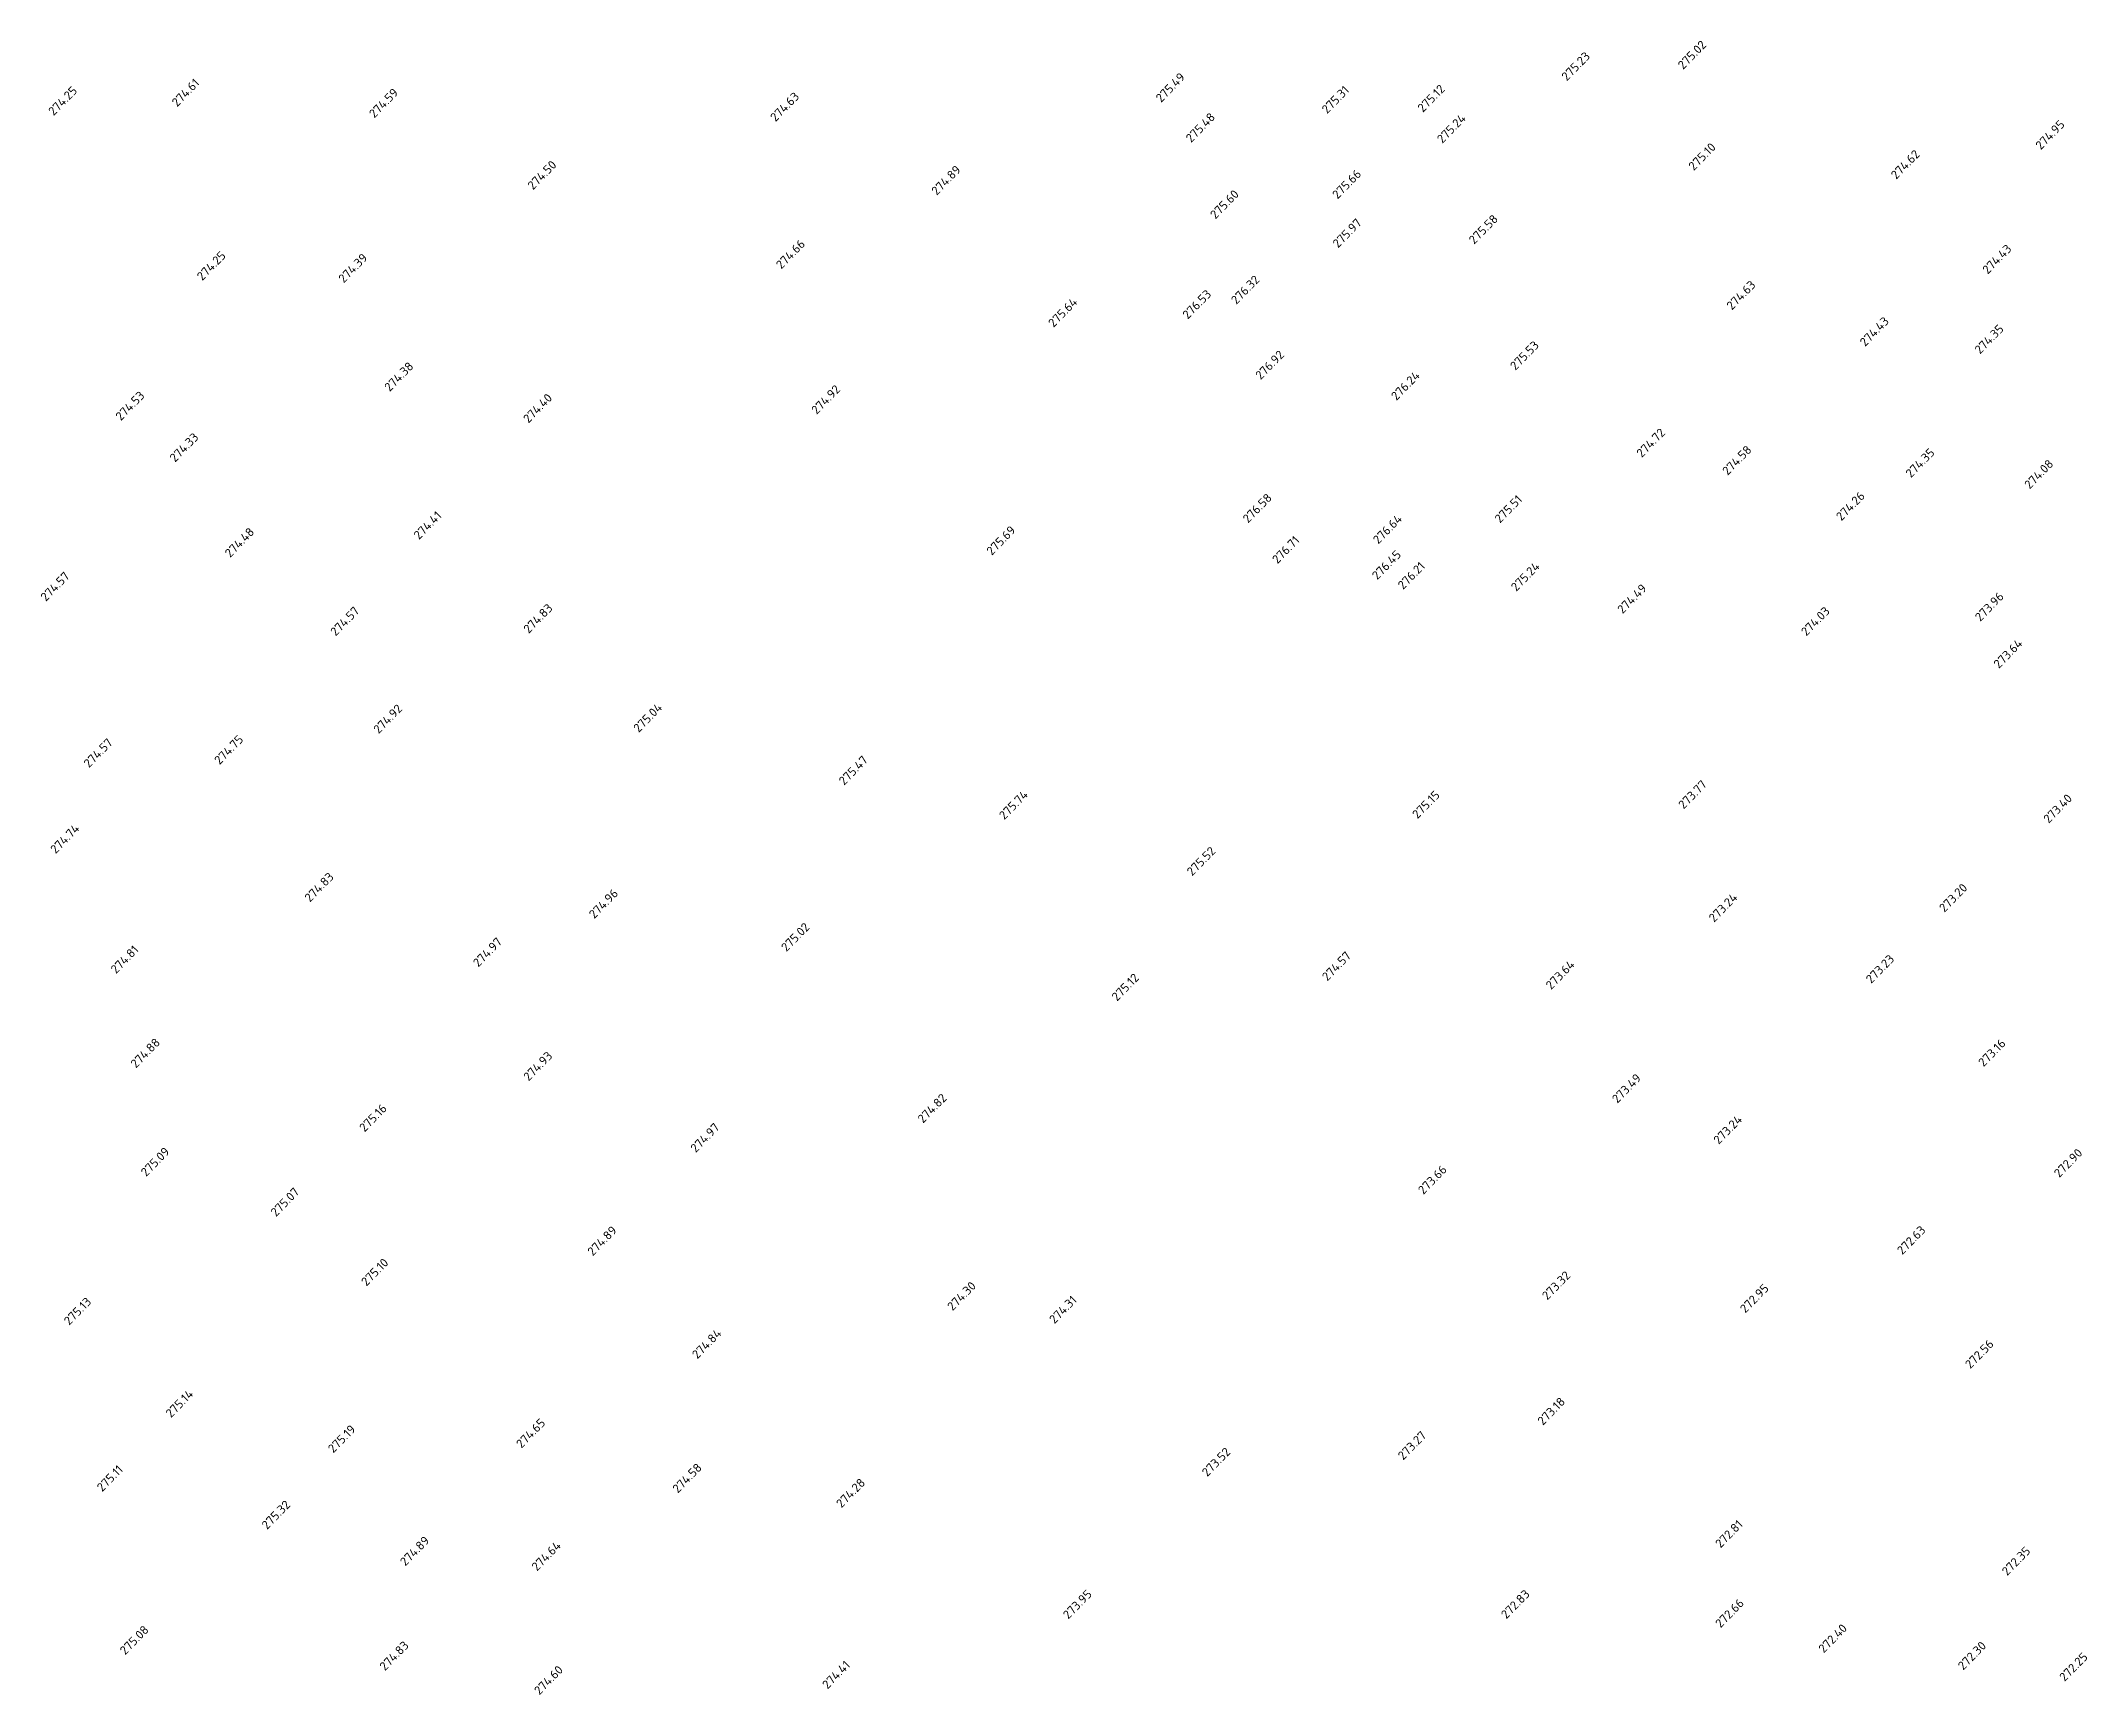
# Model space of a CAD drawing. Header units: metres. Extents: x 36952 to 37839, y 34980 to 35683.
# Drawn here: x 37236.1 to 37471.3, y 35339.1 to 35529.2 of the extents above; entities that cross this region are included whole.
import ezdxf

# ---------------------------------------------------------------- set-up
doc = ezdxf.new("R2010")
doc.units = ezdxf.units.M
doc.header["$LTSCALE"] = 5
doc.layers.add('Отметки', color=7, linetype='Continuous')
doc.styles.get("Standard").update_dxf_attribs({"font": 'simplex.shx'})

msp = doc.modelspace()

# ---------------------------------------------------------------- texts
at = {"layer": 'Отметки', "color": 7}
for s, p in [('275.02', (37424.83, 35525.82, 275.02)), ('275.23', (37411.46, 35524.5, 275.23)), ('274.25', (37237.51, 35520.51, 274.25)), ('274.61', (37251.7, 35521.53, 274.61)), ('274.59', (37274.38, 35520.24, 274.59)), ('274.63', (37320.5, 35519.82, 274.63)), ('275.49', (37364.82, 35522.03, 275.49)), ('275.31', (37383.9, 35520.73, 275.31)), ('275.12', (37394.92, 35520.89, 275.12)), ('275.48', (37368.27, 35517.42, 275.48)), ('275.24', (37397.15, 35517.33, 275.24)), ('274.95', (37465.95, 35516.59, 274.95)), ('275.10', (37426.06, 35514.2, 275.1)), ('274.62', (37449.33, 35513.2, 274.62)), ('274.50', (37292.61, 35511.98, 274.5)), ('274.89', (37339.03, 35511.36, 274.89)), ('275.66', (37385.11, 35510.93, 275.66)), ('275.60', (37371.07, 35508.63, 275.6)), ('275.58', (37400.81, 35505.73, 275.58)), ('275.97', (37385.16, 35505.31, 275.97)), ('274.25', (37254.59, 35501.55, 274.25)), ('274.39', (37270.86, 35501.28, 274.39)), ('274.66', (37321.16, 35502.87, 274.66)), ('274.43', (37459.85, 35502.3, 274.43)), ('276.32', (37373.47, 35498.82, 276.32)), ('276.53', (37367.89, 35497.13, 276.53)), ('274.63', (37430.44, 35498.17, 274.63)), ('275.64', (37352.46, 35496.18, 275.64)), ('274.43', (37445.75, 35493.98, 274.43)), ('274.35', (37458.96, 35493.11, 274.35)), ('276.92', (37376.27, 35490.17, 276.92)), ('275.53', (37405.55, 35491.25, 275.53)), ('274.38', (37276.14, 35488.8, 274.38)), ('276.24', (37391.87, 35487.78, 276.24)), ('274.53', (37245.24, 35485.45, 274.53)), ('274.40', (37292.1, 35485.18, 274.4)), ('274.92', (37325.23, 35486.18, 274.92)), ('274.33', (37251.46, 35480.68, 274.33)), ('274.72', (37420.08, 35481.22, 274.72)), ('274.58', (37429.95, 35479.18, 274.58)), ('274.35', (37451.02, 35478.89, 274.35)), ('274.08', (37464.67, 35477.6, 274.08)), ('276.58', (37374.82, 35473.69, 276.58)), ('275.51', (37403.78, 35473.68, 275.51)), ('274.26', (37443.02, 35473.94, 274.26)), ('274.41', (37279.51, 35471.79, 274.41)), ('276.64', (37389.79, 35471.27, 276.64)), ('274.48', (37257.8, 35469.73, 274.48)), ('275.69', (37345.36, 35469.98, 275.69)), ('276.71', (37378.2, 35469.01, 276.71)), ('276.45', (37389.67, 35467.16, 276.45)), ('276.21', (37392.64, 35466.05, 276.21)), ('275.24', (37405.65, 35465.84, 275.24)), ('274.57', (37236.62, 35464.69, 274.57)), ('274.83', (37292.13, 35461.01, 274.83)), ('274.49', (37417.88, 35463.26, 274.49)), ('273.96', (37458.99, 35462.38, 273.96)), ('274.57', (37269.93, 35460.7, 274.57)), ('274.03', (37439, 35460.71, 274.03)), ('273.64', (37461.13, 35456.98, 273.64)), ('274.92', (37274.88, 35449.48, 274.92)), ('275.04', (37304.77, 35449.62, 275.04)), ('274.57', (37241.57, 35445.56, 274.57)), ('274.75', (37256.59, 35445.93, 274.75)), ('275.47', (37328.38, 35443.56, 275.47)), ('273.77', (37424.89, 35440.81, 273.77)), ('275.74', (37346.8, 35439.59, 275.74)), ('275.15', (37394.3, 35439.71, 275.15)), ('273.40', (37466.86, 35439.19, 273.4)), ('274.74', (37237.74, 35435.69, 274.74)), ('275.52', (37368.39, 35433.14, 275.52)), ('274.83', (37266.97, 35430.12, 274.83)), ('274.96', (37299.66, 35428.23, 274.96)), ('273.20', (37454.87, 35428.96, 273.2)), ('273.24', (37428.39, 35427.81, 273.24)), ('275.02', (37321.75, 35424.43, 275.02)), ('274.81', (37244.68, 35421.9, 274.81)), ('274.97', (37286.33, 35422.66, 274.97)), ('274.57', (37383.93, 35421.06, 274.57)), ('273.64', (37409.65, 35420.07, 273.64)), ('273.23', (37446.45, 35420.77, 273.23)), ('275.12', (37359.75, 35418.74, 275.12)), ('274.88', (37246.97, 35411.05, 274.88)), ('274.93', (37292.12, 35409.56, 274.93)), ('273.16', (37459.37, 35411.2, 273.16)), ('273.49', (37417.27, 35407.01, 273.49)), ('274.82', (37337.45, 35404.72, 274.82)), ('275.16', (37273.26, 35403.71, 275.16)), ('274.97', (37311.33, 35401.34, 274.97)), ('273.24', (37428.93, 35402.29, 273.24)), ('275.09', (37248.14, 35398.59, 275.09)), ('272.90', (37468.07, 35398.47, 272.9)), ('273.66', (37394.97, 35396.53, 273.66)), ('275.07', (37263.07, 35393.98, 275.07)), ('274.89', (37299.49, 35389.47, 274.89)), ('272.63', (37450.03, 35389.6, 272.63)), ('275.10', (37273.47, 35386, 275.1)), ('273.32', (37409.22, 35384.4, 273.32)), ('275.13', (37239.3, 35381.5, 275.13)), ('274.30', (37340.85, 35383.16, 274.3)), ('274.31', (37352.57, 35381.67, 274.31)), ('272.95', (37431.98, 35382.89, 272.95)), ('274.84', (37311.51, 35377.63, 274.84)), ('272.56', (37457.85, 35376.5, 272.56)), ('275.14', (37251, 35370.87, 275.14)), ('273.18', (37408.71, 35370, 273.18)), ('274.65', (37291.29, 35367.37, 274.65)), ('275.19', (37269.66, 35366.82, 275.19)), ('273.27', (37392.65, 35366.01, 273.27)), ('274.58', (37309.27, 35362.21, 274.58)), ('273.52', (37370.12, 35364.1, 273.52)), ('275.11', (37243.09, 35362.37, 275.11)), ('274.28', (37328.08, 35360.51, 274.28)), ('275.32', (37262.04, 35358.03, 275.32)), ('272.81', (37429.14, 35355.9, 272.81)), ('274.89', (37277.94, 35353.82, 274.89)), ('274.64', (37293.07, 35353.25, 274.64)), ('272.35', (37462.08, 35352.72, 272.35)), ('273.95', (37354.15, 35347.72, 273.95)), ('272.83', (37404.51, 35347.75, 272.83)), ('272.66', (37429.14, 35346.72, 272.66)), ('275.08', (37245.73, 35343.62, 275.08)), ('272.40', (37441, 35343.83, 272.4)), ('274.83', (37275.59, 35341.79, 274.83)), ('272.30', (37457.03, 35341.86, 272.3)), ('274.60', (37293.36, 35339.02, 274.6)), ('274.41', (37326.48, 35339.69, 274.41)), ('272.25', (37468.69, 35340.56, 272.25))]:
    msp.add_text(s, height=1, rotation=45.4189, dxfattribs=at).set_placement(p)

doc.saveas('drawing.dxf')
